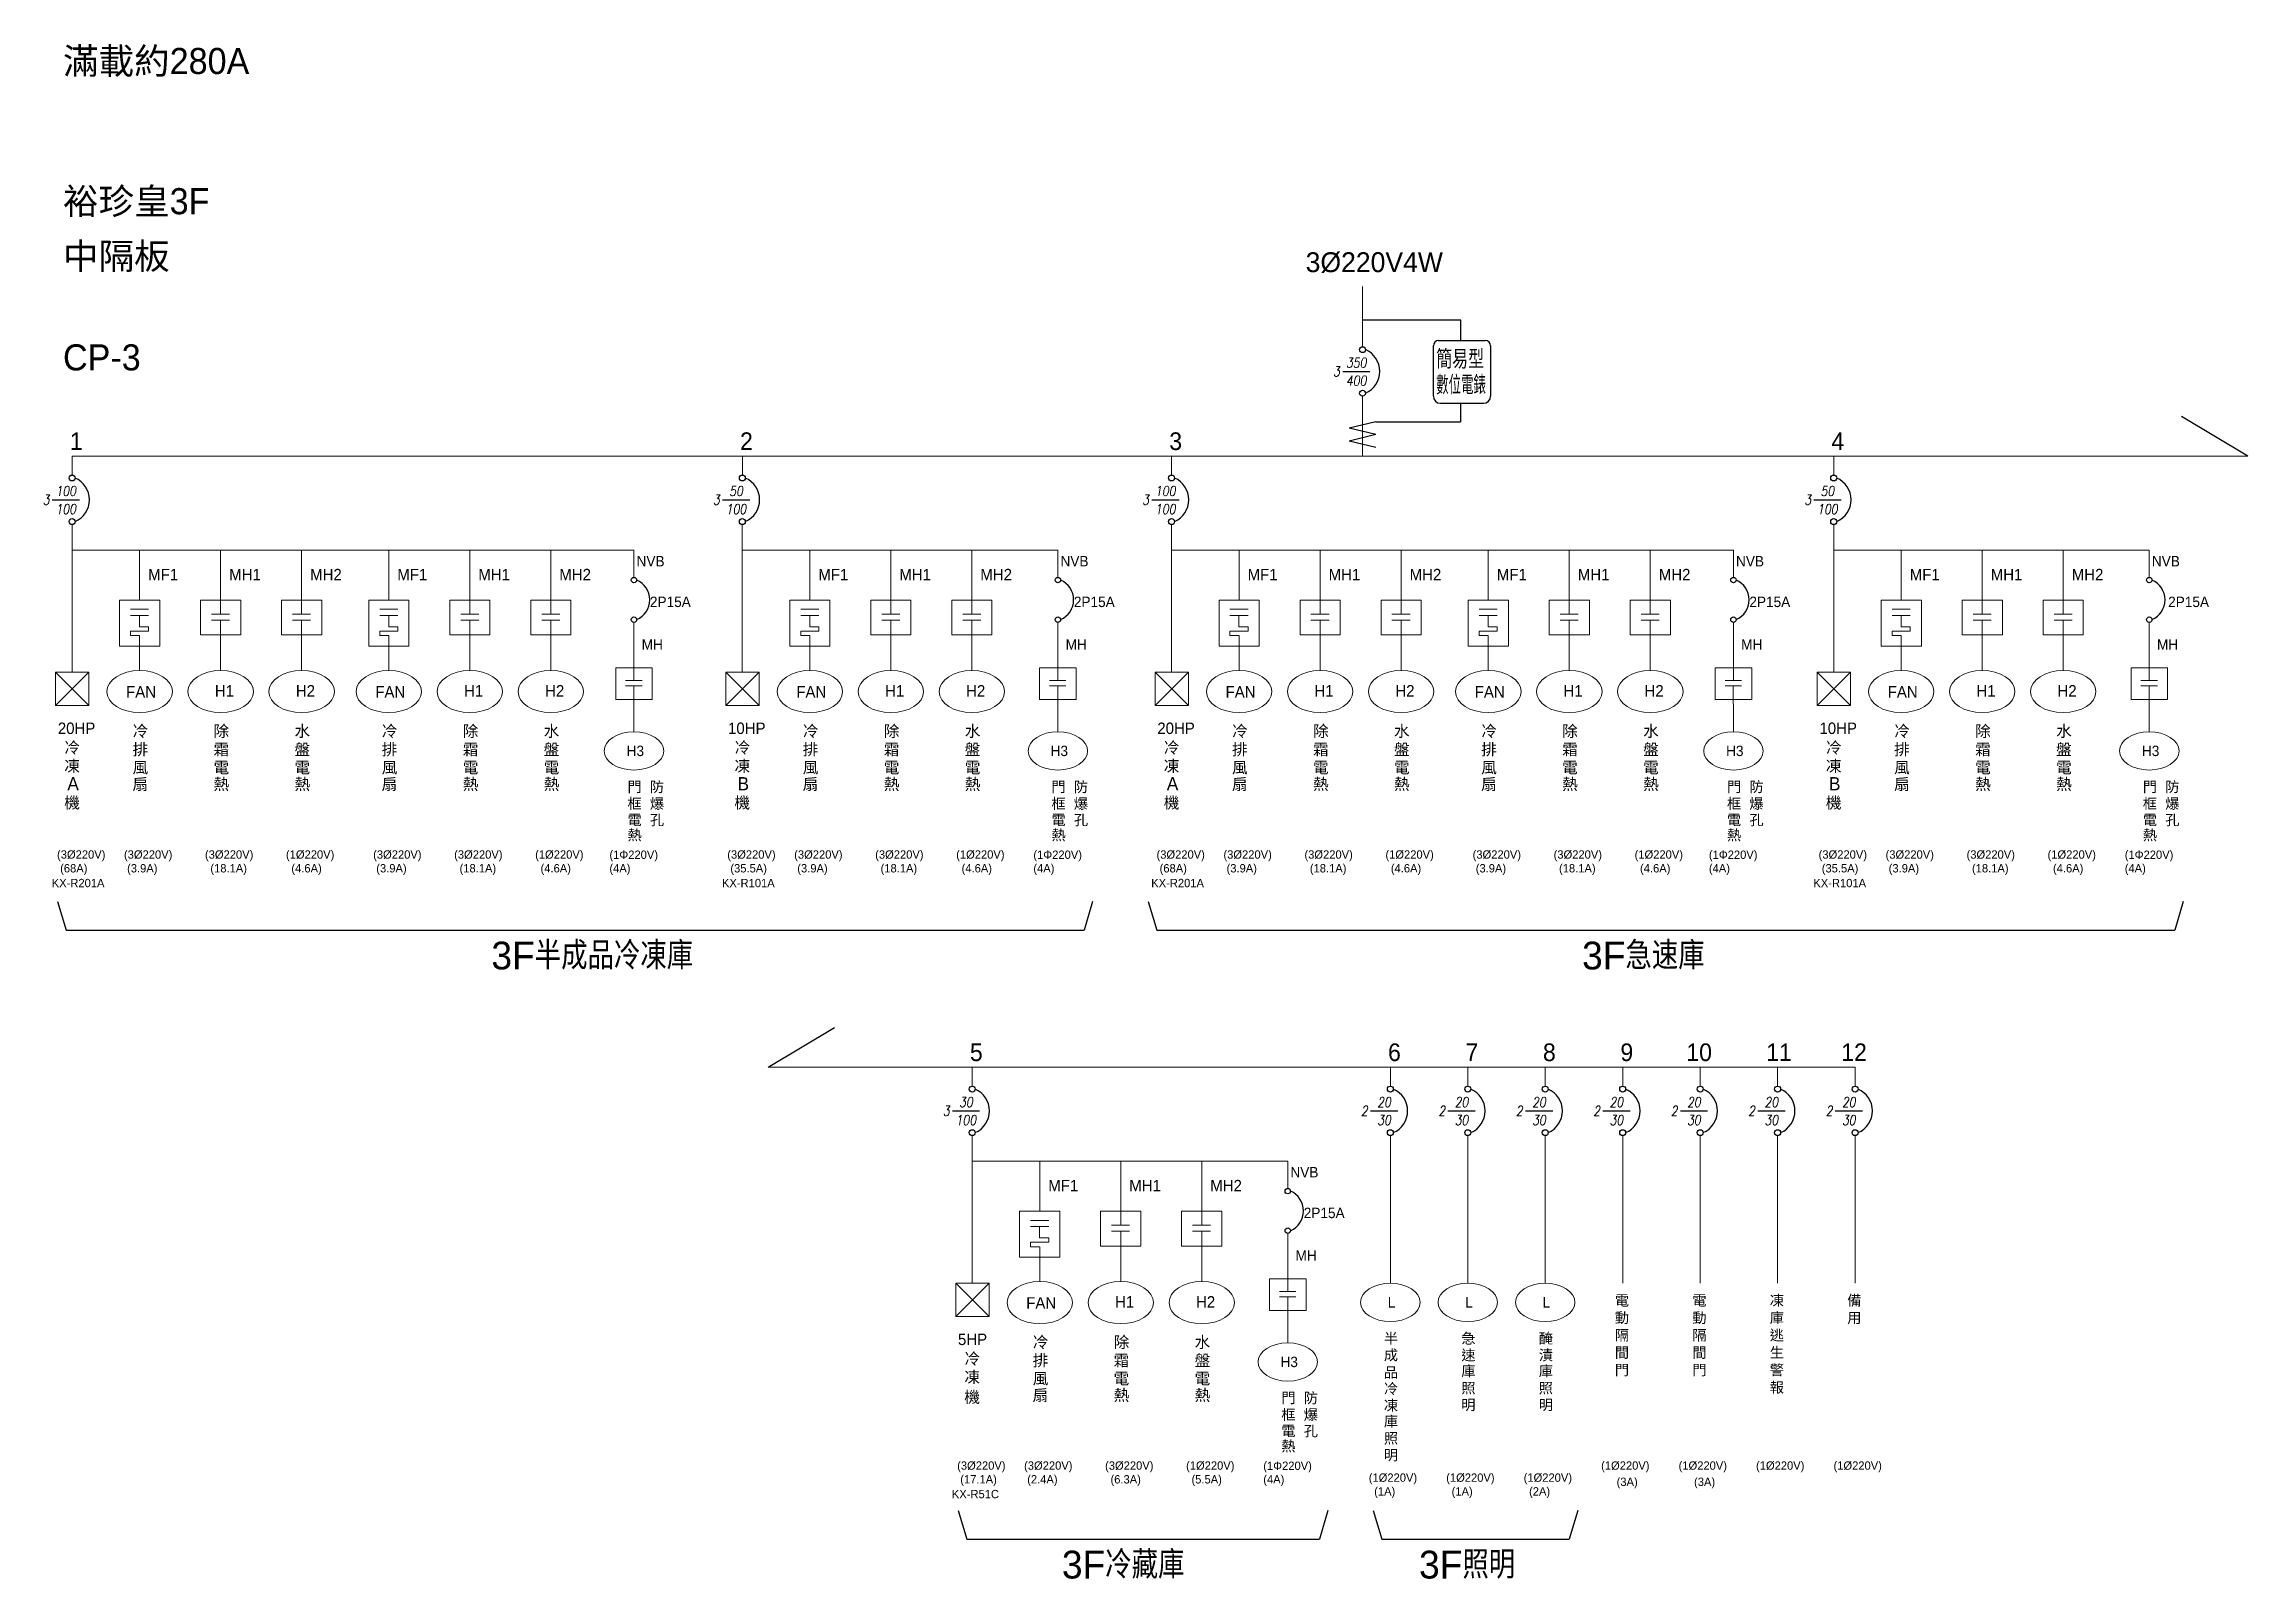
# Model space of a CAD drawing. Header units: millimetres. Extents: x -15161 to 10473752, y -72817 to 33960.
# Drawn here: x 80405 to 88858, y -66242 to -60357 of the extents above; entities that cross this region are included whole.
import ezdxf
from ezdxf.enums import TextEntityAlignment as Align

# ---------------------------------------------------------------- set-up
doc = ezdxf.new("R2010")
doc.units = ezdxf.units.MM
doc.layers.add('1_標示文字', color=2, linetype='Continuous')
doc.layers.add('BORDER', color=7, linetype='Continuous')
doc.styles.add('2', font='simplex.shx', dxfattribs={"width": 0.8, "oblique": 0.174533, "bigfont": 'chineset.shx'})
doc.styles.add('CHINA', font='C2.SHX', dxfattribs={"width": 0.8, "bigfont": 'CHINA.SHX'})
doc.styles.add('CS', font='ROMANS', dxfattribs={"width": 0.8, "bigfont": 'CHINA'})
doc.styles.get("Standard").update_dxf_attribs({"font": 'arial.ttf'})
doc.styles.add('STYLE1', font='PMingLiU.ttf', dxfattribs={"height": 400})

msp = doc.modelspace()

# ---------------------------------------------------------------- texts
at = {"style": 'CS'}
for s, width, p in [('簡易型', 0.9, (85744.5416, -61601.2714)), ('數位電錶', 0.7, (85744.6033, -61699.795))]:
    msp.add_text(s, height=71.5935, dxfattribs=dict(at, width=width)).set_placement(p)
at = {"color": 2, "lineweight": 9, "style": 'STYLE1'}
for s, height, p in [('1', 67.6956, (80504.1535, -61913.5499)), ('2', 67.6956, (83074.5876, -61913.5499)), ('3', 67.6956, (84720.8865, -61913.5499)), ('4', 67.6956, (87260.3092, -61913.5499)), ('MF1', 43.94027, (80804.6579, -62413.1207)), ('MH1', 43.94027, (81115.2832, -62413.1207)), ('MH2', 43.94027, (81425.9085, -62413.1207)), ('MF1', 43.94027, (81760.3251, -62413.1207)), ('MH1', 43.94027, (82070.9504, -62413.1207)), ('MH2', 43.94027, (82381.5756, -62413.1207)), ('NVB', 39.94763, (82677.7792, -62359.7251)), ('MF1', 43.94027, (83375.092, -62413.1207)), ('MH1', 43.94027, (83685.7173, -62413.1207)), ('MH2', 43.94027, (83996.3425, -62413.1207)), ('NVB', 39.94763, (84303.6879, -62359.7251)), ('MF1', 43.94027, (85021.3909, -62413.1207)), ('MH1', 43.94027, (85332.0162, -62413.1207)), ('MH2', 43.94027, (85642.6415, -62413.1207)), ('MF1', 43.94027, (85977.0581, -62413.1207)), ('MH1', 43.94027, (86287.6833, -62413.1207)), ('MH2', 43.94027, (86598.3086, -62413.1207)), ('NVB', 39.94763, (86894.5122, -62359.7251)), ('MF1', 43.94027, (87560.8136, -62413.1207)), ('MH1', 43.94027, (87871.4389, -62413.1207)), ('MH2', 43.94027, (88182.0641, -62413.1207)), ('NVB', 39.94763, (88489.4095, -62359.7251)), ('2P15A', 39.94763, (82728.9682, -62515.7059)), ('2P15A', 39.94763, (82728.9682, -62515.7059)), ('2P15A', 39.94763, (84354.8769, -62515.7059)), ('2P15A', 39.94763, (84354.8769, -62515.7059)), ('2P15A', 39.94763, (86945.7012, -62515.7059)), ('2P15A', 39.94763, (86945.7012, -62515.7059)), ('2P15A', 39.94763, (88551.7989, -62515.7059)), ('2P15A', 39.94763, (88551.7989, -62515.7059)), ('MH', 39.94763, (82697.511, -62679.4738)), ('MH', 39.94763, (84323.4197, -62679.4738)), ('MH', 39.94763, (86914.244, -62679.4738)), ('MH', 39.94763, (88509.1413, -62679.4738)), ('FAN', 43.94027, (80720.1224, -62862.9769)), ('H1', 43.94027, (81060.5766, -62858.9108)), ('H2', 43.94027, (81371.2019, -62858.9108)), ('FAN', 43.94027, (81675.7895, -62862.9769)), ('H1', 43.94027, (82016.2438, -62858.9108)), ('H2', 43.94027, (82326.869, -62858.9108)), ('FAN', 43.94027, (83290.5564, -62862.9769)), ('H1', 43.94027, (83631.0107, -62858.9108)), ('H2', 43.94027, (83941.6359, -62858.9108)), ('FAN', 43.94027, (84936.8553, -62862.9769)), ('H1', 43.94027, (85277.3096, -62858.9108)), ('H2', 43.94027, (85587.9349, -62858.9108)), ('FAN', 43.94027, (85892.5225, -62862.9769)), ('H1', 43.94027, (86232.9767, -62858.9108)), ('H2', 43.94027, (86543.602, -62858.9108)), ('FAN', 43.94027, (87476.278, -62862.9769)), ('H1', 43.94027, (87816.7323, -62858.9108)), ('H2', 43.94027, (88127.3575, -62858.9108)), ('20HP', 43.94027, (80458.3097, -63002.5354)), ('冷', 43.9403, (80744.7269, -63013.2746)), ('除', 43.9403, (81055.3522, -63013.2746)), ('水', 43.9403, (81365.9774, -63013.2746)), ('冷', 43.9403, (81700.394, -63013.2746)), ('除', 43.9403, (82011.0193, -63013.2746)), ('水', 43.9403, (82321.6446, -63013.2746)), ('10HP', 43.94027, (83028.7438, -63002.5354)), ('冷', 43.9403, (83315.1609, -63013.2746)), ('除', 43.9403, (83625.7862, -63013.2746)), ('水', 43.9403, (83936.4115, -63013.2746)), ('20HP', 43.94027, (84675.0427, -63002.5354)), ('冷', 43.9403, (84961.4599, -63013.2746)), ('除', 43.9403, (85272.0851, -63013.2746)), ('水', 43.9403, (85582.7104, -63013.2746)), ('冷', 43.9403, (85917.127, -63013.2746)), ('除', 43.9403, (86227.7523, -63013.2746)), ('水', 43.9403, (86538.3776, -63013.2746)), ('10HP', 43.94027, (87214.4654, -63002.5354)), ('冷', 43.9403, (87500.8825, -63013.2746)), ('除', 43.9403, (87811.5078, -63013.2746)), ('水', 43.9403, (88122.1331, -63013.2746)), ('冷', 43.9403, (80482.963, -63076.6614)), ('排', 43.9403, (80744.7269, -63083.776)), ('霜', 43.9403, (81055.3522, -63083.776)), ('盤', 43.9403, (81365.9774, -63083.776)), ('排', 43.9403, (81700.394, -63083.776)), ('霜', 43.9403, (82011.0193, -63083.776)), ('盤', 43.9403, (82321.6446, -63083.776)), ('H3', 39.94763, (82639.7441, -63087.1722)), ('冷', 43.9403, (83053.397, -63076.6614)), ('排', 43.9403, (83315.1609, -63083.776)), ('霜', 43.9403, (83625.7862, -63083.776)), ('盤', 43.9403, (83936.4115, -63083.776)), ('H3', 39.94763, (84265.6528, -63087.1722)), ('冷', 43.9403, (84699.6959, -63076.6614)), ('排', 43.9403, (84961.4599, -63083.776)), ('霜', 43.9403, (85272.0851, -63083.776)), ('盤', 43.9403, (85582.7104, -63083.776)), ('排', 43.9403, (85917.127, -63083.776)), ('霜', 43.9403, (86227.7523, -63083.776)), ('盤', 43.9403, (86538.3776, -63083.776)), ('H3', 39.94763, (86856.4771, -63087.1722)), ('冷', 43.9403, (87239.1186, -63076.6614)), ('排', 43.9403, (87500.8825, -63083.776)), ('霜', 43.9403, (87811.5078, -63083.776)), ('盤', 43.9403, (88122.1331, -63083.776)), ('H3', 39.94763, (88451.3744, -63087.1722)), ('凍', 43.9403, (80482.963, -63147.1629)), ('風', 43.9403, (80744.7269, -63152.8749)), ('電', 43.9403, (81055.3522, -63152.8749)), ('電', 43.9403, (81365.9774, -63152.8749)), ('風', 43.9403, (81700.394, -63152.8749)), ('電', 43.9403, (82011.0193, -63152.8749)), ('電', 43.9403, (82321.6446, -63152.8749)), ('凍', 43.9403, (83053.397, -63147.1629)), ('風', 43.9403, (83315.1609, -63152.8749)), ('電', 43.9403, (83625.7862, -63152.8749)), ('電', 43.9403, (83936.4115, -63152.8749)), ('凍', 43.9403, (84699.6959, -63147.1629)), ('風', 43.9403, (84961.4599, -63152.8749)), ('電', 43.9403, (85272.0851, -63152.8749)), ('電', 43.9403, (85582.7104, -63152.8749)), ('風', 43.9403, (85917.127, -63152.8749)), ('電', 43.9403, (86227.7523, -63152.8749)), ('電', 43.9403, (86538.3776, -63152.8749)), ('凍', 43.9403, (87239.1186, -63147.1629)), ('風', 43.9403, (87500.8825, -63152.8749)), ('電', 43.9403, (87811.5078, -63152.8749)), ('電', 43.9403, (88122.1331, -63152.8749)), ('A', 50.7717, (80494.6115, -63218.5139)), ('扇', 43.9403, (80744.7269, -63216.5986)), ('熱', 43.9403, (81055.3522, -63216.5986)), ('熱', 43.9403, (81365.9774, -63216.5986)), ('扇', 43.9403, (81700.394, -63216.5986)), ('熱', 43.9403, (82011.0193, -63216.5986)), ('熱', 43.9403, (82321.6446, -63216.5986)), ('門', 39.9476, (82643.0256, -63225.0945)), ('防', 39.9476, (82729.1086, -63225.0945)), ('B', 50.7717, (83065.0456, -63218.5139)), ('扇', 43.9403, (83315.1609, -63216.5986)), ('熱', 43.9403, (83625.7862, -63216.5986)), ('熱', 43.9403, (83936.4115, -63216.5986)), ('門', 39.9476, (84268.9343, -63225.0945)), ('防', 39.9476, (84355.0173, -63225.0945)), ('A', 50.7717, (84711.3445, -63218.5139)), ('扇', 43.9403, (84961.4599, -63216.5986)), ('熱', 43.9403, (85272.0851, -63216.5986)), ('熱', 43.9403, (85582.7104, -63216.5986)), ('扇', 43.9403, (85917.127, -63216.5986)), ('熱', 43.9403, (86227.7523, -63216.5986)), ('熱', 43.9403, (86538.3776, -63216.5986)), ('門', 39.9476, (86859.7586, -63225.0945)), ('防', 39.9476, (86945.8416, -63225.0945)), ('B', 50.7717, (87250.7672, -63218.5139)), ('扇', 43.9403, (87500.8825, -63216.5986)), ('熱', 43.9403, (87811.5078, -63216.5986)), ('熱', 43.9403, (88122.1331, -63216.5986)), ('門', 39.9476, (88454.6559, -63225.0945)), ('防', 39.9476, (88540.7389, -63225.0945)), ('機', 43.9403, (80482.963, -63287.841)), ('框', 39.9476, (82643.0256, -63289.1899)), ('爆', 39.9476, (82729.1086, -63289.1899)), ('孔', 39.9476, (82729.1086, -63352.01)), ('機', 43.9403, (83053.397, -63287.841)), ('框', 39.9476, (84268.9343, -63289.1899)), ('爆', 39.9476, (84355.0173, -63289.1899)), ('孔', 39.9476, (84355.0173, -63352.01)), ('機', 43.9403, (84699.6959, -63287.841)), ('框', 39.9476, (86859.7586, -63289.1899)), ('爆', 39.9476, (86945.8416, -63289.1899)), ('孔', 39.9476, (86945.8416, -63352.01)), ('機', 43.9403, (87239.1186, -63287.841)), ('框', 39.9476, (88454.6559, -63289.1899)), ('爆', 39.9476, (88540.7389, -63289.1899)), ('孔', 39.9476, (88540.7389, -63352.01)), ('熱', 39.9476, (82643.0256, -63409.9435)), ('電', 39.9476, (82643.0256, -63352.01)), ('熱', 39.9476, (84268.9343, -63409.9435)), ('電', 39.9476, (84268.9343, -63352.01)), ('熱', 39.9476, (86859.7586, -63409.9435)), ('電', 39.9476, (86859.7586, -63352.01)), ('熱', 39.9476, (88454.6559, -63409.9435)), ('電', 39.9476, (88454.6559, -63352.01)), ('5', 67.6956, (83956.3145, -64256.7232)), ('6', 67.6956, (85559.8508, -64256.7232)), ('7', 67.6956, (85856.901, -64256.7232)), ('8', 67.6956, (86153.9512, -64256.7232)), ('9', 67.6956, (86451.0013, -64256.7232)), ('10', 67.69555, (86703.795, -64256.7232)), ('11', 67.69555, (87009.9944, -64256.7232)), ('12', 67.69555, (87297.8954, -64256.7232)), ('MF1', 43.94027, (84256.8189, -64756.2941)), ('MH1', 43.94027, (84567.4442, -64756.2941)), ('MH2', 43.94027, (84878.0695, -64756.2941)), ('NVB', 39.94763, (85185.4149, -64702.8985)), ('2P15A', 39.94763, (85236.6038, -64858.8793)), ('2P15A', 39.94763, (85236.6038, -64858.8793)), ('MH', 39.94763, (85205.1466, -65022.6472)), ('FAN', 43.94027, (84172.2834, -65206.1503)), ('H1', 43.94027, (84512.7376, -65202.0842)), ('H2', 43.94027, (84823.3629, -65202.0842)), ('L', 39.9476, (85558.9034, -65201.8662)), ('L', 39.9476, (85855.9535, -65201.8662)), ('L', 39.9476, (86153.0037, -65201.8662)), ('5HP', 43.94027, (83910.4707, -65345.7087)), ('冷', 43.9403, (84196.8879, -65356.448)), ('除', 43.9403, (84507.5132, -65356.448)), ('水', 43.9403, (84818.1384, -65356.448)), ('半', 39.9476, (85543.9015, -65339.7886)), ('急', 39.9476, (85840.9517, -65340.141)), ('醃', 39.9476, (86138.0019, -65340.141)), ('冷', 43.9403, (83935.124, -65419.8348)), ('排', 43.9403, (84196.8879, -65426.9494)), ('霜', 43.9403, (84507.5132, -65426.9494)), ('盤', 43.9403, (84818.1384, -65426.9494)), ('H3', 39.94763, (85147.3798, -65430.3456)), ('成', 39.9476, (85543.9015, -65403.8839)), ('速', 39.9476, (85840.9517, -65404.2363)), ('庫', 39.9476, (85840.9517, -65464.9268)), ('庫', 39.9476, (86138.0019, -65464.9268)), ('漬', 39.9476, (86138.0019, -65404.2363)), ('凍', 43.9403, (83935.124, -65490.3363)), ('風', 43.9403, (84196.8879, -65496.0483)), ('電', 43.9403, (84507.5132, -65496.0483)), ('電', 43.9403, (84818.1384, -65496.0483)), ('冷', 39.9476, (85543.9015, -65532.9874)), ('品', 39.9476, (85543.9015, -65470.2733)), ('照', 39.9476, (85840.9517, -65530.3529)), ('照', 39.9476, (86138.0019, -65530.3529)), ('機', 43.9403, (83935.124, -65567.0896)), ('扇', 43.9403, (84196.8879, -65559.772)), ('熱', 43.9403, (84507.5132, -65559.772)), ('熱', 43.9403, (84818.1384, -65559.772)), ('框', 39.9476, (85150.6612, -65632.3632)), ('門', 39.9476, (85150.6612, -65568.2679)), ('爆', 39.9476, (85236.7443, -65632.3632)), ('防', 39.9476, (85236.7443, -65568.2679)), ('凍', 39.9476, (85543.9015, -65597.0827)), ('明', 39.9476, (85840.9517, -65594.4483)), ('明', 39.9476, (86138.0019, -65594.4483)), ('電', 39.9476, (85150.6612, -65695.1834)), ('孔', 39.9476, (85236.7443, -65695.1834)), ('庫', 39.9476, (85543.9015, -65657.7732)), ('熱', 39.9476, (85150.6612, -65753.1168)), ('照', 39.9476, (85543.9015, -65723.1993)), ('明', 39.9476, (85543.9015, -65787.2947))]:
    msp.add_text(s, height=height, dxfattribs=at).set_placement(p)
at = {"color": 30, "char_height": 100, "attachment_point": 1}
for s, width, heights, insert in [('{\\fPMingLiU|b0|i0|c136|p18;\\C2;滿載約280A}', 2691.068775, [560.4778], (80478.0188, -60371.7366)), ('{\\fPMingLiU|b0|i0|c136|p18;\\C2;裕珍皇3F}', 1739.230148, [267.8661], (80478.0188, -60909.3455)), ('{\\fPMingLiU|b0|i0|c136|p18;\\C2;中隔板}', 2691.068775, [560.4778], (80478.0188, -61119.8705)), ('{\\fPMingLiU|b0|i0|c136|p18;\\C2;CP-3}', 1133.405577, [267.8661], (80478.0188, -61508.276))]:
    msp.add_mtext_dynamic_manual_height_columns(s, width=width, gutter_width=12.5, heights=heights, dxfattribs=dict(at, insert=insert))
at = {"char_height": 40, "attachment_point": 1}
for s, insert in [('{\\fPMingLiU|b0|i0|c136|p18;\\C4;電動隔間門}', (86429.7464, -65154.3898)), ('{\\fPMingLiU|b0|i0|c136|p18;\\C4;電動隔間門}', (86726.937, -65154.3907)), ('{\\fPMingLiU|b0|i0|c136|p18;\\C4;凍庫\\P逃生警報}', (87023.8468, -65154.3898)), ('{\\fPMingLiU|b0|i0|c136|p18;\\C4;備用}', (87321.0374, -65154.3907))]:
    msp.add_mtext_dynamic_manual_height_columns(s, width=65.019002, gutter_width=12.5, heights=[442.7742], dxfattribs=dict(at, insert=insert))
at = {"layer": '1_標示文字', "style": '2', "oblique": 10, "width": 0.8}
for s, p in [('3', (85362.3357, -61612.1376)), ('3', (80413.3299, -62104.4634)), ('3', (82983.764, -62104.4634)), ('3', (84630.0629, -62104.4634)), ('3', (87169.4856, -62104.4634)), ('3', (83865.4909, -64447.6368)), ('2', (85469.0272, -64447.6368)), ('2', (85766.0773, -64447.6368)), ('2', (86063.1275, -64447.6368)), ('2', (86360.1777, -64447.6368)), ('2', (86657.3683, -64447.6376)), ('2', (86954.2781, -64447.6368)), ('2', (87251.4687, -64447.6376))]:
    msp.add_text(s, height=37.9749, dxfattribs=at).set_placement(p, align=Align.MIDDLE)
for s, p in [('350', (85437.9045, -61597.5098)), ('400', (85437.9045, -61666.658)), ('100', (80488.8987, -62089.8356)), ('100', (80488.8987, -62158.9838)), ('100', (83059.3328, -62158.9838)), ('50', (83059.3328, -62089.8356)), ('100', (84705.6317, -62089.8356)), ('100', (84705.6317, -62158.9838)), ('100', (87245.0544, -62158.9838)), ('50', (87245.0544, -62089.8356)), ('30', (83941.0597, -64433.009)), ('20', (85544.596, -64433.009)), ('20', (85841.6462, -64433.009)), ('20', (86138.6963, -64433.009)), ('20', (86435.7465, -64433.009)), ('20', (86732.9371, -64433.0098)), ('20', (87029.8469, -64433.009)), ('20', (87327.0375, -64433.0098)), ('100', (83941.0597, -64502.1571)), ('30', (85544.596, -64502.1571)), ('30', (85841.6462, -64502.1571)), ('30', (86138.6963, -64502.1571)), ('30', (86435.7465, -64502.1571)), ('30', (86732.9371, -64502.158)), ('30', (87029.8469, -64502.1571)), ('30', (87327.0375, -64502.158))]:
    msp.add_text(s, height=37.97487, dxfattribs=at).set_placement(p, align=Align.CENTER)
at = {"layer": 'BORDER', "color": 2, "style": 'CHINA'}
msp.add_text('3%%C220V4W', height=76.1575, dxfattribs=at).set_placement((85243.9655, -61231.3615))
at = {"layer": 'BORDER', "color": 3, "style": 'CHINA'}
for s, p in [('(3%%C220V)', (80455.2051, -63480.5979)), ('(3%%C220V)', (80711.9016, -63480.5979)), ('(3%%C220V)', (81022.5268, -63480.5979)), ('(1%%C220V)', (81333.1521, -63480.5979)), ('(3%%C220V)', (81667.5687, -63480.5979)), ('(3%%C220V)', (81978.194, -63480.5979)), ('(1%%C220V)', (82288.8193, -63480.5979)), ('(1Φ220V)', (82573.7406, -63481.4528)), ('(3%%C220V)', (83025.6392, -63480.5979)), ('(3%%C220V)', (83282.3356, -63480.5979)), ('(3%%C220V)', (83592.9609, -63480.5979)), ('(1%%C220V)', (83903.5862, -63480.5979)), ('(1Φ220V)', (84199.6493, -63481.4528)), ('(3%%C220V)', (84671.9381, -63480.5979)), ('(3%%C220V)', (84928.6346, -63480.5979)), ('(3%%C220V)', (85239.2598, -63480.5979)), ('(1%%C220V)', (85549.8851, -63480.5979)), ('(3%%C220V)', (85884.3017, -63480.5979)), ('(3%%C220V)', (86194.927, -63480.5979)), ('(1%%C220V)', (86505.5523, -63480.5979)), ('(1Φ220V)', (86790.4736, -63481.4528)), ('(3%%C220V)', (87211.3608, -63480.5979)), ('(3%%C220V)', (87468.0572, -63480.5979)), ('(3%%C220V)', (87778.6825, -63480.5979)), ('(1%%C220V)', (88089.3078, -63480.5979)), ('(1Φ220V)', (88385.3709, -63481.4528)), ('(68A)', (80467.1501, -63533.3515)), ('(3.9A)', (80723.8465, -63533.3515)), ('(18.1A)', (81043.2946, -63533.3515)), ('(4.6A)', (81353.9199, -63533.3515)), ('(3.9A)', (81679.5137, -63533.3515)), ('(18.1A)', (81998.9618, -63533.3515)), ('(4.6A)', (82309.587, -63533.3515)), ('(4A)', (82573.7406, -63533.2933)), ('(35.5A)', (83037.5841, -63533.3515)), ('(3.9A)', (83294.2806, -63533.3515)), ('(18.1A)', (83613.7287, -63533.3515)), ('(4.6A)', (83924.3539, -63533.3515)), ('(4A)', (84199.6493, -63533.2933)), ('(68A)', (84683.8831, -63533.3515)), ('(3.9A)', (84940.5795, -63533.3515)), ('(18.1A)', (85260.0276, -63533.3515)), ('(4.6A)', (85570.6529, -63533.3515)), ('(3.9A)', (85896.2467, -63533.3515)), ('(18.1A)', (86215.6948, -63533.3515)), ('(4.6A)', (86526.32, -63533.3515)), ('(4A)', (86790.4736, -63533.2933)), ('(35.5A)', (87223.3057, -63533.3515)), ('(3.9A)', (87480.0022, -63533.3515)), ('(18.1A)', (87799.4503, -63533.3515)), ('(4.6A)', (88110.0755, -63533.3515)), ('(4A)', (88385.3709, -63533.2933)), ('(3%%C220V)', (83907.3661, -65823.7713)), ('(17.1A)', (83919.3111, -65876.5249)), ('(3%%C220V)', (84164.0626, -65823.7713)), ('(2.4A)', (84176.0076, -65876.5249)), ('(3%%C220V)', (84474.6879, -65823.7713)), ('(6.3A)', (84495.4556, -65876.5249)), ('(1%%C220V)', (84785.3131, -65823.7713)), ('(5.5A)', (84806.0809, -65876.5249)), ('(1Φ220V)', (85081.3763, -65824.6262)), ('(4A)', (85081.3763, -65876.4667)), ('(1%%C220V)', (85485.9655, -65869.9873)), ('(1%%C220V)', (85783.0157, -65869.9873)), ('(1%%C220V)', (86080.0659, -65869.9873)), ('(1%%C220V)', (86377.1161, -65823.7713)), ('(1%%C220V)', (86674.3067, -65823.7722)), ('(1%%C220V)', (86971.2164, -65823.7713)), ('(1%%C220V)', (87268.4071, -65823.7722)), ('(1A)', (85506.7333, -65922.741)), ('(1A)', (85803.7835, -65922.741)), ('(2A)', (86100.8337, -65922.741)), ('(3A)', (86436.5541, -65886.0375)), ('(3A)', (86733.6042, -65886.0375))]:
    msp.add_text(s, height=32, dxfattribs=at).set_placement(p)
at = {"layer": 'BORDER', "color": 4, "style": 'CHINA'}
for s, p in [('KX-R201A', (80434.9169, -63590.0225)), ('KX-R101A', (83005.351, -63590.0225)), ('KX-R201A', (84651.6499, -63590.0225)), ('KX-R101A', (87191.0726, -63590.0225)), ('KX-R51C', (83887.078, -65933.1958))]:
    msp.add_text(s, height=32, dxfattribs=at).set_placement(p)
at = {"layer": 'BORDER', "color": 30, "style": 'CHINA'}
for s, p in [('3F半成品冷凍庫', (82120.9625, -63905.3229)), ('3F急速庫', (86304.0816, -63905.3229)), ('3F冷藏庫', (84309.1385, -66240.9486)), ('3F照明', (85678.8054, -66240.9486))]:
    msp.add_text(s, height=106.59108, dxfattribs=at).set_placement(p)

# ---------------------------------------------------------------- linework, layer by layer
at = {"color": 3, "lineweight": 9}
for p, q in [((85462.1601, -61517.2013), (85462.1601, -61286.5775)), ((85462.0197, -61707.0748), (85462.0197, -61937.4293)), ((80513.1544, -61937.4293), (88857.7654, -61937.4293)), ((80513.1544, -62009.5271), (80513.1544, -61937.4293)), ((83083.5884, -62009.5271), (83083.5884, -61937.4293)), ((84729.8873, -62009.5271), (84729.8873, -61937.4293)), ((87269.31, -62009.5271), (87269.31, -61937.4293)), ((80513.0139, -62199.4006), (80513.0139, -62296.6118)), ((83083.448, -62199.4006), (83083.448, -62296.6118)), ((84729.7469, -62199.4006), (84729.7469, -62296.6118)), ((87269.1696, -62199.4006), (87269.1696, -62296.6118)), ((80513.0139, -62297.4637), (80513.0139, -62765.5059)), ((80513.0139, -62297.4637), (82667.9629, -62297.4637)), ((80772.0162, -62297.4637), (80772.0162, -62489.4427)), ((81082.6415, -62297.4637), (81082.6415, -62542.5159)), ((81393.2667, -62297.4637), (81393.2667, -62542.5159)), ((81727.6834, -62297.4637), (81727.6834, -62489.4427)), ((82038.3086, -62297.4637), (82038.3086, -62542.5159)), ((82348.9339, -62297.4637), (82348.9339, -62542.5159)), ((82667.9629, -62401.7531), (82667.9629, -62297.4637)), ((83083.448, -62297.4637), (83083.448, -62765.5059)), ((83083.448, -62297.4637), (84293.8716, -62297.4637)), ((83342.4503, -62297.4637), (83342.4503, -62489.4427)), ((83653.0755, -62297.4637), (83653.0755, -62542.5159)), ((83963.7008, -62297.4637), (83963.7008, -62542.5159)), ((84293.8716, -62401.7531), (84293.8716, -62297.4637)), ((84729.7469, -62297.4637), (84729.7469, -62765.5059)), ((84729.7469, -62297.4637), (86884.6959, -62297.4637)), ((84988.7492, -62297.4637), (84988.7492, -62489.4427)), ((85299.3745, -62297.4637), (85299.3745, -62542.5159)), ((85609.9997, -62297.4637), (85609.9997, -62542.5159)), ((85944.4163, -62297.4637), (85944.4163, -62489.4427)), ((86255.0416, -62297.4637), (86255.0416, -62542.5159)), ((86565.6669, -62297.4637), (86565.6669, -62542.5159)), ((86884.6959, -62401.7531), (86884.6959, -62297.4637)), ((87269.1696, -62297.4637), (87269.1696, -62765.5059)), ((87269.1696, -62297.4637), (88479.5932, -62297.4637)), ((87528.1719, -62297.4637), (87528.1719, -62489.4427)), ((87838.7971, -62297.4637), (87838.7971, -62542.5159)), ((88149.4224, -62297.4637), (88149.4224, -62542.5159)), ((88479.5932, -62401.7531), (88479.5932, -62297.4637)), ((80772.0162, -62625.2893), (80772.0162, -62718.0512)), ((81082.6415, -62565.7164), (81082.6415, -62718.0512)), ((81393.2667, -62565.7164), (81393.2667, -62718.0512)), ((81727.6834, -62625.2893), (81727.6834, -62718.0512)), ((82038.3086, -62565.7164), (82038.3086, -62718.0512)), ((82348.9339, -62565.7164), (82348.9339, -62718.0512)), ((82667.8353, -62574.326), (82667.8353, -62797.1115)), ((83342.4503, -62625.2893), (83342.4503, -62718.0512)), ((83653.0755, -62565.7164), (83653.0755, -62718.0512)), ((83963.7008, -62565.7164), (83963.7008, -62718.0512)), ((84293.7439, -62574.326), (84293.7439, -62797.1115)), ((84988.7492, -62625.2893), (84988.7492, -62718.0512)), ((85299.3745, -62565.7164), (85299.3745, -62718.0512)), ((85609.9997, -62565.7164), (85609.9997, -62718.0512)), ((85944.4163, -62625.2893), (85944.4163, -62718.0512)), ((86255.0416, -62565.7164), (86255.0416, -62718.0512)), ((86565.6669, -62565.7164), (86565.6669, -62718.0512)), ((86884.5682, -62574.326), (86884.5682, -62797.1115)), ((87528.1719, -62625.2893), (87528.1719, -62718.0512)), ((87838.7971, -62565.7164), (87838.7971, -62718.0512)), ((88149.4224, -62565.7164), (88149.4224, -62718.0512)), ((88479.4656, -62574.326), (88479.4656, -62797.1115)), ((80772.0162, -62718.0512), (80772.0162, -62759.0666)), ((81082.6415, -62718.0512), (81082.6415, -62759.0666)), ((81393.2667, -62718.0512), (81393.2667, -62759.0666)), ((81727.6834, -62718.0512), (81727.6834, -62759.0666)), ((82038.3086, -62718.0512), (82038.3086, -62759.0666)), ((82348.9339, -62718.0512), (82348.9339, -62759.0666)), ((83342.4503, -62718.0512), (83342.4503, -62759.0666)), ((83653.0755, -62718.0512), (83653.0755, -62759.0666)), ((83963.7008, -62718.0512), (83963.7008, -62759.0666)), ((84988.7492, -62718.0512), (84988.7492, -62759.0666)), ((85299.3745, -62718.0512), (85299.3745, -62759.0666)), ((85609.9997, -62718.0512), (85609.9997, -62759.0666)), ((85944.4163, -62718.0512), (85944.4163, -62759.0666)), ((86255.0416, -62718.0512), (86255.0416, -62759.0666)), ((86565.6669, -62718.0512), (86565.6669, -62759.0666)), ((87528.1719, -62718.0512), (87528.1719, -62759.0666)), ((87838.7971, -62718.0512), (87838.7971, -62759.0666)), ((88149.4224, -62718.0512), (88149.4224, -62759.0666)), ((82667.4302, -62818.2038), (82667.8353, -62956.6967)), ((84293.3389, -62818.2038), (84293.7439, -62956.6967)), ((86884.1632, -62818.2038), (86884.5682, -62956.6967)), ((88479.0605, -62818.2038), (88479.4656, -62956.6967)), ((82667.8353, -62956.6967), (82667.8353, -62993.9853)), ((84293.7439, -62956.6967), (84293.7439, -62993.9853)), ((86884.5682, -62956.6967), (86884.5682, -62993.9853)), ((88479.4656, -62956.6967), (88479.4656, -62993.9853)), ((83182.5236, -64280.6027), (87351.1527, -64280.6027)), ((83965.3154, -64352.7005), (83965.3154, -64280.6027)), ((85568.8516, -64352.7005), (85568.8516, -64280.6027)), ((85865.9018, -64352.7005), (85865.9018, -64280.6027)), ((86162.952, -64352.7005), (86162.952, -64280.6027)), ((86460.0022, -64352.7005), (86460.0022, -64280.6027)), ((86757.0524, -64352.7005), (86757.0524, -64280.6027)), ((87054.1025, -64352.7005), (87054.1025, -64280.6027)), ((87351.1527, -64352.7005), (87351.1527, -64280.6027)), ((83965.175, -64542.574), (83965.175, -64639.7852)), ((85568.7112, -64542.574), (85568.7112, -64639.7852)), ((85865.7614, -64542.574), (85865.7614, -64639.7852)), ((86162.8116, -64542.574), (86162.8116, -64639.7852)), ((86459.8617, -64542.574), (86459.8617, -64639.7852)), ((86757.0524, -64542.5748), (86757.0524, -64639.786)), ((87053.9621, -64542.574), (87053.9621, -64639.7852)), ((87351.1527, -64542.5748), (87351.1527, -64639.786)), ((83965.175, -64640.6371), (83965.175, -65108.6793)), ((83965.175, -64640.6371), (85175.5985, -64640.6371)), ((84224.1772, -64640.6371), (84224.1772, -64832.616)), ((84534.8025, -64640.6371), (84534.8025, -64885.6893)), ((84845.4278, -64640.6371), (84845.4278, -64885.6893)), ((85175.5985, -64744.9265), (85175.5985, -64640.6371)), ((85568.7112, -64640.6371), (85568.7112, -65108.6793)), ((85865.7614, -64640.6371), (85865.7614, -65108.6793)), ((86162.8116, -64640.6371), (86162.8116, -65108.6793)), ((86459.8617, -64640.6371), (86459.8617, -65108.6793)), ((86757.0524, -64640.638), (86757.0524, -65108.6802)), ((87053.9621, -64640.6371), (87053.9621, -65108.6793)), ((87351.1527, -64640.638), (87351.1527, -65108.6802)), ((84534.8025, -64908.8898), (84534.8025, -65061.2245)), ((84845.4278, -64908.8898), (84845.4278, -65061.2245)), ((84224.1772, -64968.4627), (84224.1772, -65061.2245)), ((85175.4709, -64917.4994), (85175.4709, -65140.2849)), ((84224.1772, -65061.2245), (84224.1772, -65102.24)), ((84534.8025, -65061.2245), (84534.8025, -65102.24)), ((84845.4278, -65061.2245), (84845.4278, -65102.24)), ((85175.0658, -65161.3772), (85175.4709, -65299.8701)), ((85175.4709, -65299.8701), (85175.4709, -65337.1586))]:
    msp.add_line(p, q, dxfattribs=at)
for p, q in [((85839.0219, -61416.1128), (85462.1601, -61416.1128)), ((85839.0219, -61493.6758), (85839.0219, -61416.1128)), ((85733.7286, -61707.2893), (85733.7286, -61513.8114)), ((85753.8642, -61493.6758), (85933.1287, -61493.6758)), ((85953.2644, -61513.8114), (85953.2644, -61707.2893)), ((85760.5761, -61734.1369), (85926.4168, -61734.1369)), ((85837.232, -61734.1369), (85837.232, -61804.988)), ((85512.9599, -61804.988), (85411.0795, -61829.6789)), ((85512.9599, -61854.3699), (85411.0795, -61829.6789)), ((85512.9599, -61854.3699), (85411.0795, -61879.0608)), ((85512.9599, -61804.988), (85837.232, -61804.988)), ((85512.9599, -61903.7518), (85411.0795, -61879.0608))]:
    msp.add_line(p, q)
at = {"color": 3}
for p, q in [((88857.7654, -61937.4293), (88603.4511, -61785.3004)), ((83182.5236, -64280.6027), (83436.8379, -64128.4737))]:
    msp.add_line(p, q, dxfattribs=at)
at = {"color": 9, "lineweight": 9}
for p, q in [((80694.9393, -62489.4427), (80849.0931, -62489.4427)), ((80694.9393, -62665.7978), (80694.9393, -62489.4427)), ((80736.9654, -62524.4091), (80806.1759, -62524.4091)), ((80849.0931, -62489.4427), (80849.0931, -62665.7978)), ((81005.5645, -62489.4427), (81159.7184, -62489.4427)), ((81005.5645, -62622.7333), (81005.5645, -62489.4427)), ((81047.5907, -62542.5159), (81116.8012, -62542.5159)), ((81159.7184, -62489.4427), (81159.7184, -62622.7333)), ((81316.1898, -62489.4427), (81470.3437, -62489.4427)), ((81316.1898, -62622.7333), (81316.1898, -62489.4427)), ((81358.2159, -62542.5159), (81427.4265, -62542.5159)), ((81470.3437, -62489.4427), (81470.3437, -62622.7333)), ((81650.6064, -62489.4427), (81804.7603, -62489.4427)), ((81650.6064, -62665.7978), (81650.6064, -62489.4427)), ((81692.6325, -62524.4091), (81761.8431, -62524.4091)), ((81804.7603, -62489.4427), (81804.7603, -62665.7978)), ((81961.2317, -62489.4427), (82115.3856, -62489.4427)), ((81961.2317, -62622.7333), (81961.2317, -62489.4427)), ((82003.2578, -62542.5159), (82072.4684, -62542.5159)), ((82115.3856, -62489.4427), (82115.3856, -62622.7333)), ((82271.857, -62489.4427), (82426.0108, -62489.4427)), ((82271.857, -62622.7333), (82271.857, -62489.4427)), ((82313.8831, -62542.5159), (82383.0936, -62542.5159)), ((82426.0108, -62489.4427), (82426.0108, -62622.7333)), ((83265.3733, -62489.4427), (83419.5272, -62489.4427)), ((83265.3733, -62665.7978), (83265.3733, -62489.4427)), ((83307.3994, -62524.4091), (83376.61, -62524.4091)), ((83419.5272, -62489.4427), (83419.5272, -62665.7978)), ((83575.9986, -62489.4427), (83730.1525, -62489.4427)), ((83575.9986, -62622.7333), (83575.9986, -62489.4427)), ((83618.0247, -62542.5159), (83687.2352, -62542.5159)), ((83730.1525, -62489.4427), (83730.1525, -62622.7333)), ((83886.6239, -62489.4427), (84040.7777, -62489.4427)), ((83886.6239, -62622.7333), (83886.6239, -62489.4427)), ((83928.65, -62542.5159), (83997.8605, -62542.5159)), ((84040.7777, -62489.4427), (84040.7777, -62622.7333)), ((84911.6722, -62489.4427), (85065.8261, -62489.4427)), ((84911.6722, -62665.7978), (84911.6722, -62489.4427)), ((84953.6984, -62524.4091), (85022.9089, -62524.4091)), ((85065.8261, -62489.4427), (85065.8261, -62665.7978)), ((85222.2975, -62489.4427), (85376.4514, -62489.4427)), ((85222.2975, -62622.7333), (85222.2975, -62489.4427)), ((85264.3236, -62542.5159), (85333.5342, -62542.5159)), ((85376.4514, -62489.4427), (85376.4514, -62622.7333)), ((85532.9228, -62489.4427), (85687.0767, -62489.4427)), ((85532.9228, -62622.7333), (85532.9228, -62489.4427)), ((85574.9489, -62542.5159), (85644.1594, -62542.5159)), ((85687.0767, -62489.4427), (85687.0767, -62622.7333)), ((85867.3394, -62489.4427), (86021.4933, -62489.4427)), ((85867.3394, -62665.7978), (85867.3394, -62489.4427)), ((85909.3655, -62524.4091), (85978.5761, -62524.4091)), ((86021.4933, -62489.4427), (86021.4933, -62665.7978)), ((86177.9647, -62489.4427), (86332.1186, -62489.4427)), ((86177.9647, -62622.7333), (86177.9647, -62489.4427)), ((86219.9908, -62542.5159), (86289.2013, -62542.5159)), ((86332.1186, -62489.4427), (86332.1186, -62622.7333)), ((86488.59, -62489.4427), (86642.7438, -62489.4427)), ((86488.59, -62622.7333), (86488.59, -62489.4427)), ((86530.6161, -62542.5159), (86599.8266, -62542.5159)), ((86642.7438, -62489.4427), (86642.7438, -62622.7333)), ((87451.0949, -62489.4427), (87605.2488, -62489.4427)), ((87451.0949, -62665.7978), (87451.0949, -62489.4427)), ((87493.121, -62524.4091), (87562.3316, -62524.4091)), ((87605.2488, -62489.4427), (87605.2488, -62665.7978)), ((87761.7202, -62489.4427), (87915.8741, -62489.4427)), ((87761.7202, -62622.7333), (87761.7202, -62489.4427)), ((87803.7463, -62542.5159), (87872.9569, -62542.5159)), ((87915.8741, -62489.4427), (87915.8741, -62622.7333)), ((88072.3455, -62489.4427), (88226.4993, -62489.4427)), ((88072.3455, -62622.7333), (88072.3455, -62489.4427)), ((88114.3716, -62542.5159), (88183.5821, -62542.5159)), ((88226.4993, -62489.4427), (88226.4993, -62622.7333)), ((80736.9654, -62547.6096), (80806.1759, -62547.6096)), ((80806.1759, -62608.5182), (80736.9654, -62608.5182)), ((80736.9654, -62608.5182), (80736.9654, -62625.2893)), ((80736.9654, -62625.2893), (80771.5706, -62625.2893)), ((80771.5706, -62547.6096), (80771.5706, -62591.3112)), ((80771.5706, -62547.6096), (80771.5706, -62591.3112)), ((80771.5706, -62586.0219), (80771.5706, -62591.3112)), ((80771.5706, -62591.3112), (80806.1759, -62591.3112)), ((80806.1759, -62591.3112), (80806.1759, -62608.5182)), ((81159.7184, -62622.7333), (81005.5645, -62622.7333)), ((81047.5907, -62565.7164), (81116.8012, -62565.7164)), ((81470.3437, -62622.7333), (81316.1898, -62622.7333)), ((81358.2159, -62565.7164), (81427.4265, -62565.7164)), ((81692.6325, -62547.6096), (81761.8431, -62547.6096)), ((81761.8431, -62608.5182), (81692.6325, -62608.5182)), ((81692.6325, -62608.5182), (81692.6325, -62625.2893)), ((81692.6325, -62625.2893), (81727.2378, -62625.2893)), ((81727.2378, -62547.6096), (81727.2378, -62591.3112)), ((81727.2378, -62547.6096), (81727.2378, -62591.3112)), ((81727.2378, -62586.0219), (81727.2378, -62591.3112)), ((81727.2378, -62591.3112), (81761.8431, -62591.3112)), ((81761.8431, -62591.3112), (81761.8431, -62608.5182)), ((82115.3856, -62622.7333), (81961.2317, -62622.7333)), ((82003.2578, -62565.7164), (82072.4684, -62565.7164)), ((82426.0108, -62622.7333), (82271.857, -62622.7333)), ((82313.8831, -62565.7164), (82383.0936, -62565.7164)), ((83307.3994, -62547.6096), (83376.61, -62547.6096)), ((83376.61, -62608.5182), (83307.3994, -62608.5182)), ((83307.3994, -62608.5182), (83307.3994, -62625.2893)), ((83307.3994, -62625.2893), (83342.0047, -62625.2893)), ((83342.0047, -62547.6096), (83342.0047, -62591.3112)), ((83342.0047, -62547.6096), (83342.0047, -62591.3112)), ((83342.0047, -62586.0219), (83342.0047, -62591.3112)), ((83342.0047, -62591.3112), (83376.61, -62591.3112)), ((83376.61, -62591.3112), (83376.61, -62608.5182)), ((83730.1525, -62622.7333), (83575.9986, -62622.7333)), ((83618.0247, -62565.7164), (83687.2352, -62565.7164)), ((84040.7777, -62622.7333), (83886.6239, -62622.7333)), ((83928.65, -62565.7164), (83997.8605, -62565.7164)), ((84953.6984, -62547.6096), (85022.9089, -62547.6096)), ((85022.9089, -62608.5182), (84953.6984, -62608.5182)), ((84953.6984, -62608.5182), (84953.6984, -62625.2893)), ((84953.6984, -62625.2893), (84988.3036, -62625.2893)), ((84988.3036, -62547.6096), (84988.3036, -62591.3112)), ((84988.3036, -62547.6096), (84988.3036, -62591.3112)), ((84988.3036, -62586.0219), (84988.3036, -62591.3112)), ((84988.3036, -62591.3112), (85022.9089, -62591.3112)), ((85022.9089, -62591.3112), (85022.9089, -62608.5182)), ((85376.4514, -62622.7333), (85222.2975, -62622.7333)), ((85264.3236, -62565.7164), (85333.5342, -62565.7164)), ((85687.0767, -62622.7333), (85532.9228, -62622.7333)), ((85574.9489, -62565.7164), (85644.1594, -62565.7164)), ((85909.3655, -62547.6096), (85978.5761, -62547.6096)), ((85978.5761, -62608.5182), (85909.3655, -62608.5182)), ((85909.3655, -62608.5182), (85909.3655, -62625.2893)), ((85909.3655, -62625.2893), (85943.9708, -62625.2893)), ((85943.9708, -62547.6096), (85943.9708, -62591.3112)), ((85943.9708, -62547.6096), (85943.9708, -62591.3112)), ((85943.9708, -62586.0219), (85943.9708, -62591.3112)), ((85943.9708, -62591.3112), (85978.5761, -62591.3112)), ((85978.5761, -62591.3112), (85978.5761, -62608.5182)), ((86332.1186, -62622.7333), (86177.9647, -62622.7333)), ((86219.9908, -62565.7164), (86289.2013, -62565.7164)), ((86642.7438, -62622.7333), (86488.59, -62622.7333)), ((86530.6161, -62565.7164), (86599.8266, -62565.7164)), ((87493.121, -62547.6096), (87562.3316, -62547.6096)), ((87562.3316, -62608.5182), (87493.121, -62608.5182)), ((87493.121, -62608.5182), (87493.121, -62625.2893)), ((87493.121, -62625.2893), (87527.7263, -62625.2893)), ((87527.7263, -62547.6096), (87527.7263, -62591.3112)), ((87527.7263, -62547.6096), (87527.7263, -62591.3112)), ((87527.7263, -62586.0219), (87527.7263, -62591.3112)), ((87527.7263, -62591.3112), (87562.3316, -62591.3112)), ((87562.3316, -62591.3112), (87562.3316, -62608.5182)), ((87915.8741, -62622.7333), (87761.7202, -62622.7333)), ((87803.7463, -62565.7164), (87872.9569, -62565.7164)), ((88226.4993, -62622.7333), (88072.3455, -62622.7333)), ((88114.3716, -62565.7164), (88183.5821, -62565.7164)), ((80849.0931, -62665.7978), (80694.9393, -62665.7978)), ((81804.7603, -62665.7978), (81650.6064, -62665.7978)), ((83419.5272, -62665.7978), (83265.3733, -62665.7978)), ((85065.8261, -62665.7978), (84911.6722, -62665.7978)), ((86021.4933, -62665.7978), (85867.3394, -62665.7978)), ((87605.2488, -62665.7978), (87451.0949, -62665.7978)), ((82597.762, -62748.8608), (82737.9086, -62748.8608)), ((82597.762, -62870.0399), (82597.762, -62748.8608)), ((82635.9693, -62797.1115), (82698.8911, -62797.1115)), ((82737.9086, -62748.8608), (82737.9086, -62870.0399)), ((84223.6706, -62748.8608), (84363.8173, -62748.8608)), ((84223.6706, -62870.0399), (84223.6706, -62748.8608)), ((84261.878, -62797.1115), (84324.7997, -62797.1115)), ((84363.8173, -62748.8608), (84363.8173, -62870.0399)), ((86814.4949, -62748.8608), (86954.6416, -62748.8608)), ((86814.4949, -62870.0399), (86814.4949, -62748.8608)), ((86852.7023, -62797.1115), (86915.624, -62797.1115)), ((86954.6416, -62748.8608), (86954.6416, -62870.0399)), ((88409.3922, -62748.8608), (88549.5389, -62748.8608)), ((88409.3922, -62870.0399), (88409.3922, -62748.8608)), ((88447.5996, -62797.1115), (88510.5213, -62797.1115)), ((88549.5389, -62748.8608), (88549.5389, -62870.0399)), ((82737.9086, -62870.0399), (82597.762, -62870.0399)), ((82635.9693, -62818.2038), (82698.8911, -62818.2038)), ((84363.8173, -62870.0399), (84223.6706, -62870.0399)), ((84261.878, -62818.2038), (84324.7997, -62818.2038)), ((86954.6416, -62870.0399), (86814.4949, -62870.0399)), ((86852.7023, -62818.2038), (86915.624, -62818.2038)), ((88549.5389, -62870.0399), (88409.3922, -62870.0399)), ((88447.5996, -62818.2038), (88510.5213, -62818.2038)), ((84147.1003, -64832.616), (84301.2541, -64832.616)), ((84147.1003, -65008.9711), (84147.1003, -64832.616)), ((84189.1264, -64867.5825), (84258.3369, -64867.5825)), ((84189.1264, -64890.783), (84258.3369, -64890.783)), ((84223.7317, -64890.783), (84223.7317, -64934.4846)), ((84223.7317, -64890.783), (84223.7317, -64934.4846)), ((84301.2541, -64832.616), (84301.2541, -65008.9711)), ((84457.7256, -64832.616), (84611.8794, -64832.616)), ((84457.7256, -64965.9067), (84457.7256, -64832.616)), ((84499.7517, -64885.6893), (84568.9622, -64885.6893)), ((84499.7517, -64908.8898), (84568.9622, -64908.8898)), ((84611.8794, -64832.616), (84611.8794, -64965.9067)), ((84768.3508, -64832.616), (84922.5047, -64832.616)), ((84768.3508, -64965.9067), (84768.3508, -64832.616)), ((84810.3769, -64885.6893), (84879.5875, -64885.6893)), ((84810.3769, -64908.8898), (84879.5875, -64908.8898)), ((84922.5047, -64832.616), (84922.5047, -64965.9067)), ((84258.3369, -64951.6916), (84189.1264, -64951.6916)), ((84189.1264, -64951.6916), (84189.1264, -64968.4627)), ((84189.1264, -64968.4627), (84223.7317, -64968.4627)), ((84223.7317, -64929.1952), (84223.7317, -64934.4846)), ((84223.7317, -64934.4846), (84258.3369, -64934.4846)), ((84258.3369, -64934.4846), (84258.3369, -64951.6916)), ((84611.8794, -64965.9067), (84457.7256, -64965.9067)), ((84922.5047, -64965.9067), (84768.3508, -64965.9067)), ((84301.2541, -65008.9711), (84147.1003, -65008.9711)), ((85105.3976, -65092.0341), (85245.5442, -65092.0341)), ((85105.3976, -65213.2133), (85105.3976, -65092.0341)), ((85143.605, -65140.2849), (85206.5267, -65140.2849)), ((85143.605, -65161.3772), (85206.5267, -65161.3772)), ((85245.5442, -65092.0341), (85245.5442, -65213.2133)), ((85245.5442, -65213.2133), (85105.3976, -65213.2133))]:
    msp.add_line(p, q, dxfattribs=at)
at = {"color": 2, "lineweight": 9}
for p, q in [((80449.743, -62765.5059), (80449.743, -62893.0981)), ((80577.3351, -62765.5059), (80449.743, -62765.5059)), ((80577.3351, -62765.5059), (80449.743, -62893.0981)), ((80449.743, -62765.5059), (80577.3351, -62893.0981)), ((80577.3351, -62765.5059), (80577.3351, -62893.0981)), ((83020.177, -62765.5059), (83020.177, -62893.0981)), ((83147.7692, -62765.5059), (83020.177, -62765.5059)), ((83147.7692, -62765.5059), (83020.177, -62893.0981)), ((83020.177, -62765.5059), (83147.7692, -62893.0981)), ((83147.7692, -62765.5059), (83147.7692, -62893.0981)), ((84666.476, -62765.5059), (84666.476, -62893.0981)), ((84794.0681, -62765.5059), (84666.476, -62765.5059)), ((84794.0681, -62765.5059), (84666.476, -62893.0981)), ((84666.476, -62765.5059), (84794.0681, -62893.0981)), ((84794.0681, -62765.5059), (84794.0681, -62893.0981)), ((87205.8986, -62765.5059), (87205.8986, -62893.0981)), ((87333.4908, -62765.5059), (87205.8986, -62765.5059)), ((87333.4908, -62765.5059), (87205.8986, -62893.0981)), ((87205.8986, -62765.5059), (87333.4908, -62893.0981)), ((87333.4908, -62765.5059), (87333.4908, -62893.0981)), ((80513.0139, -62828.7769), (80513.0139, -62829.8271)), ((83083.448, -62828.7769), (83083.448, -62829.8271)), ((84729.7469, -62828.7769), (84729.7469, -62829.8271)), ((87269.1696, -62828.7769), (87269.1696, -62829.8271)), ((80577.3351, -62893.0981), (80449.743, -62893.0981)), ((83147.7692, -62893.0981), (83020.177, -62893.0981)), ((84794.0681, -62893.0981), (84666.476, -62893.0981)), ((87333.4908, -62893.0981), (87205.8986, -62893.0981)), ((83901.904, -65108.6793), (83901.904, -65236.2715)), ((84029.4962, -65108.6793), (83901.904, -65108.6793)), ((84029.4962, -65108.6793), (83901.904, -65236.2715)), ((83901.904, -65108.6793), (84029.4962, -65236.2715)), ((84029.4962, -65108.6793), (84029.4962, -65236.2715)), ((84029.4962, -65236.2715), (83901.904, -65236.2715)), ((83965.175, -65171.9503), (83965.175, -65173.0005))]:
    msp.add_line(p, q, dxfattribs=at)
at = {"color": 30}
for p, q in [((80457.1336, -63645.0542), (80489.8692, -63754.0986)), ((84426.819, -63645.0542), (84394.0834, -63754.0986)), ((84640.2527, -63645.0542), (84672.9883, -63754.0986)), ((88609.9381, -63645.0542), (88577.2025, -63754.0986)), ((80489.8692, -63754.0986), (84394.0834, -63754.0986)), ((84672.9883, -63754.0986), (88577.2025, -63754.0986)), ((83911.5689, -65980.6799), (83944.3044, -66089.7244)), ((85329.2033, -65980.6799), (85296.4678, -66089.7244)), ((85502.7483, -65980.6799), (85535.4839, -66089.7244)), ((86287.5311, -65980.6799), (86254.7955, -66089.7244)), ((83944.3044, -66089.7244), (85296.4678, -66089.7244)), ((85535.4839, -66089.7244), (86254.7955, -66089.7244))]:
    msp.add_line(p, q, dxfattribs=at)
at = {"color": 3}
for centre, radius in [((85462.0197, -61528.5929), 11.3925), ((85462.0197, -61695.6823), 11.3925), ((80513.0139, -62020.9187), 11.3925), ((83083.448, -62020.9187), 11.3925), ((84729.7469, -62020.9187), 11.3925), ((87269.1696, -62020.9187), 11.3925), ((80513.0139, -62188.0081), 11.3925), ((83083.448, -62188.0081), 11.3925), ((84729.7469, -62188.0081), 11.3925), ((87269.1696, -62188.0081), 11.3925), ((82667.8353, -62412.1067), 10.3544), ((84293.7439, -62412.1067), 10.3544), ((86884.5682, -62412.1067), 10.3544), ((88479.4656, -62412.1067), 10.3544), ((82667.8353, -62563.9716), 10.3544), ((84293.7439, -62563.9716), 10.3544), ((86884.5682, -62563.9716), 10.3544), ((88479.4656, -62563.9716), 10.3544), ((83965.175, -64364.0921), 11.3925), ((85568.7112, -64364.0921), 11.3925), ((85865.7614, -64364.0921), 11.3925), ((86162.8116, -64364.0921), 11.3925), ((86459.8617, -64364.0921), 11.3925), ((86757.0524, -64364.0929), 11.3925), ((87053.9621, -64364.0921), 11.3925), ((87351.1527, -64364.0929), 11.3925), ((83965.175, -64531.1815), 11.3925), ((85568.7112, -64531.1815), 11.3925), ((85865.7614, -64531.1815), 11.3925), ((86162.8116, -64531.1815), 11.3925), ((86459.8617, -64531.1815), 11.3925), ((86757.0524, -64531.1824), 11.3925), ((87053.9621, -64531.1815), 11.3925), ((87351.1527, -64531.1824), 11.3925), ((85175.4709, -64755.2801), 10.3544), ((85175.4709, -64907.145), 10.3544)]:
    msp.add_circle(centre, radius, dxfattribs=at)
for centre, radius, start, end in [((85437.5652, -61612.1376), 90.9105, 293.22297284, 66.77702716), ((80488.5594, -62104.4634), 90.9105, 293.22297284, 66.77702716), ((83058.9935, -62104.4634), 90.9105, 293.22297284, 66.77702716), ((84705.2924, -62104.4634), 90.9105, 293.22297284, 66.77702716), ((87244.7151, -62104.4634), 90.9105, 293.22297284, 66.77702716), ((82645.609, -62488.0392), 82.6271, 293.22297287, 66.77702713), ((84271.5176, -62488.0392), 82.6271, 293.22297287, 66.77702713), ((86862.3419, -62488.0392), 82.6271, 293.22297287, 66.77702713), ((88457.2392, -62488.0392), 82.6271, 293.22297287, 66.77702713), ((83940.7204, -64447.6368), 90.9105, 293.22297284, 66.77702716), ((85544.2567, -64447.6368), 90.9105, 293.22297284, 66.77702716), ((85841.3069, -64447.6368), 90.9105, 293.22297284, 66.77702716), ((86138.3571, -64447.6368), 90.9105, 293.22297284, 66.77702716), ((86435.4072, -64447.6368), 90.9105, 293.22297284, 66.77702716), ((86732.5978, -64447.6376), 90.9105, 293.22297284, 66.77702716), ((87029.5076, -64447.6368), 90.9105, 293.22297284, 66.77702716), ((87326.6982, -64447.6376), 90.9105, 293.22297284, 66.77702716), ((85153.2446, -64831.2125), 82.6271, 293.22297287, 66.77702713)]:
    msp.add_arc(centre, radius, start, end, dxfattribs=at)
for centre, radius, start, end in [((85753.8642, -61513.8114), 20.1357, 90, 180), ((85933.1287, -61513.8114), 20.1357, 0, 90), ((85760.5761, -61707.2893), 26.8476, 180, 270), ((85926.4168, -61707.2893), 26.8476, 270, 0)]:
    msp.add_arc(centre, radius, start, end)
at = {"color": 2, "lineweight": 9}
for centre, major_axis in [((80772.0162, -62839.7768), (-125.5358, 0)), ((81082.6415, -62839.7768), (-125.5358, 0)), ((81393.2667, -62839.7768), (-125.5358, 0)), ((81727.6834, -62839.7768), (-125.5358, 0)), ((82038.3086, -62839.7768), (-125.5358, 0)), ((82348.9339, -62839.7768), (-125.5358, 0)), ((83342.4503, -62839.7768), (-125.5358, 0)), ((83653.0755, -62839.7768), (-125.5358, 0)), ((83963.7008, -62839.7768), (-125.5358, 0)), ((84988.7492, -62839.7768), (-125.5358, 0)), ((85299.3745, -62839.7768), (-125.5358, 0)), ((85609.9997, -62839.7768), (-125.5358, 0)), ((85944.4163, -62839.7768), (-125.5358, 0)), ((86255.0416, -62839.7768), (-125.5358, 0)), ((86565.6669, -62839.7768), (-125.5358, 0)), ((87528.1719, -62839.7768), (-125.5358, 0)), ((87838.7971, -62839.7768), (-125.5358, 0)), ((88149.4224, -62839.7768), (-125.5358, 0)), ((82667.8353, -63067.3616), (-114.129, 0)), ((84293.7439, -63067.3616), (-114.129, 0)), ((86884.5682, -63067.3616), (-114.129, 0)), ((88479.4656, -63067.3616), (-114.129, 0)), ((84224.1772, -65182.9501), (-125.5358, 0)), ((84534.8025, -65182.9501), (-125.5358, 0)), ((84845.4278, -65182.9501), (-125.5358, 0)), ((85568.7112, -65182.0557), (-114.129, 0)), ((85865.7614, -65182.0557), (-114.129, 0)), ((86162.8116, -65182.0557), (-114.129, 0)), ((85175.4709, -65410.535), (-114.129, 0))]:
    msp.add_ellipse(centre, major_axis=major_axis, ratio=0.64292495, dxfattribs=at)
at = {"layer": '1_標示文字', "color": 3}
for p, q in [((85386.07, -61612.1376), (85490.5008, -61612.1376)), ((80437.0642, -62104.4634), (80541.4951, -62104.4634)), ((83007.4983, -62104.4634), (83111.9291, -62104.4634)), ((84653.7972, -62104.4634), (84758.2281, -62104.4634)), ((87193.2199, -62104.4634), (87297.6508, -62104.4634)), ((83889.2252, -64447.6368), (83993.6561, -64447.6368)), ((85492.7615, -64447.6368), (85597.1923, -64447.6368)), ((85789.8116, -64447.6368), (85894.2425, -64447.6368)), ((86086.8618, -64447.6368), (86191.2927, -64447.6368)), ((86383.912, -64447.6368), (86488.3429, -64447.6368)), ((86681.1026, -64447.6376), (86785.5335, -64447.6376)), ((86978.0124, -64447.6368), (87082.4433, -64447.6368)), ((87275.203, -64447.6376), (87379.6339, -64447.6376))]:
    msp.add_line(p, q, dxfattribs=at)

msp.set_redraw_order([(e.dxf.handle, doc.entitydb.next_handle()) for e in msp.query("TEXT MTEXT ATTDEF DIMENSION ARC_DIMENSION")])  # texts and dimensions are drawn at this point

doc.saveas('drawing.dxf')
